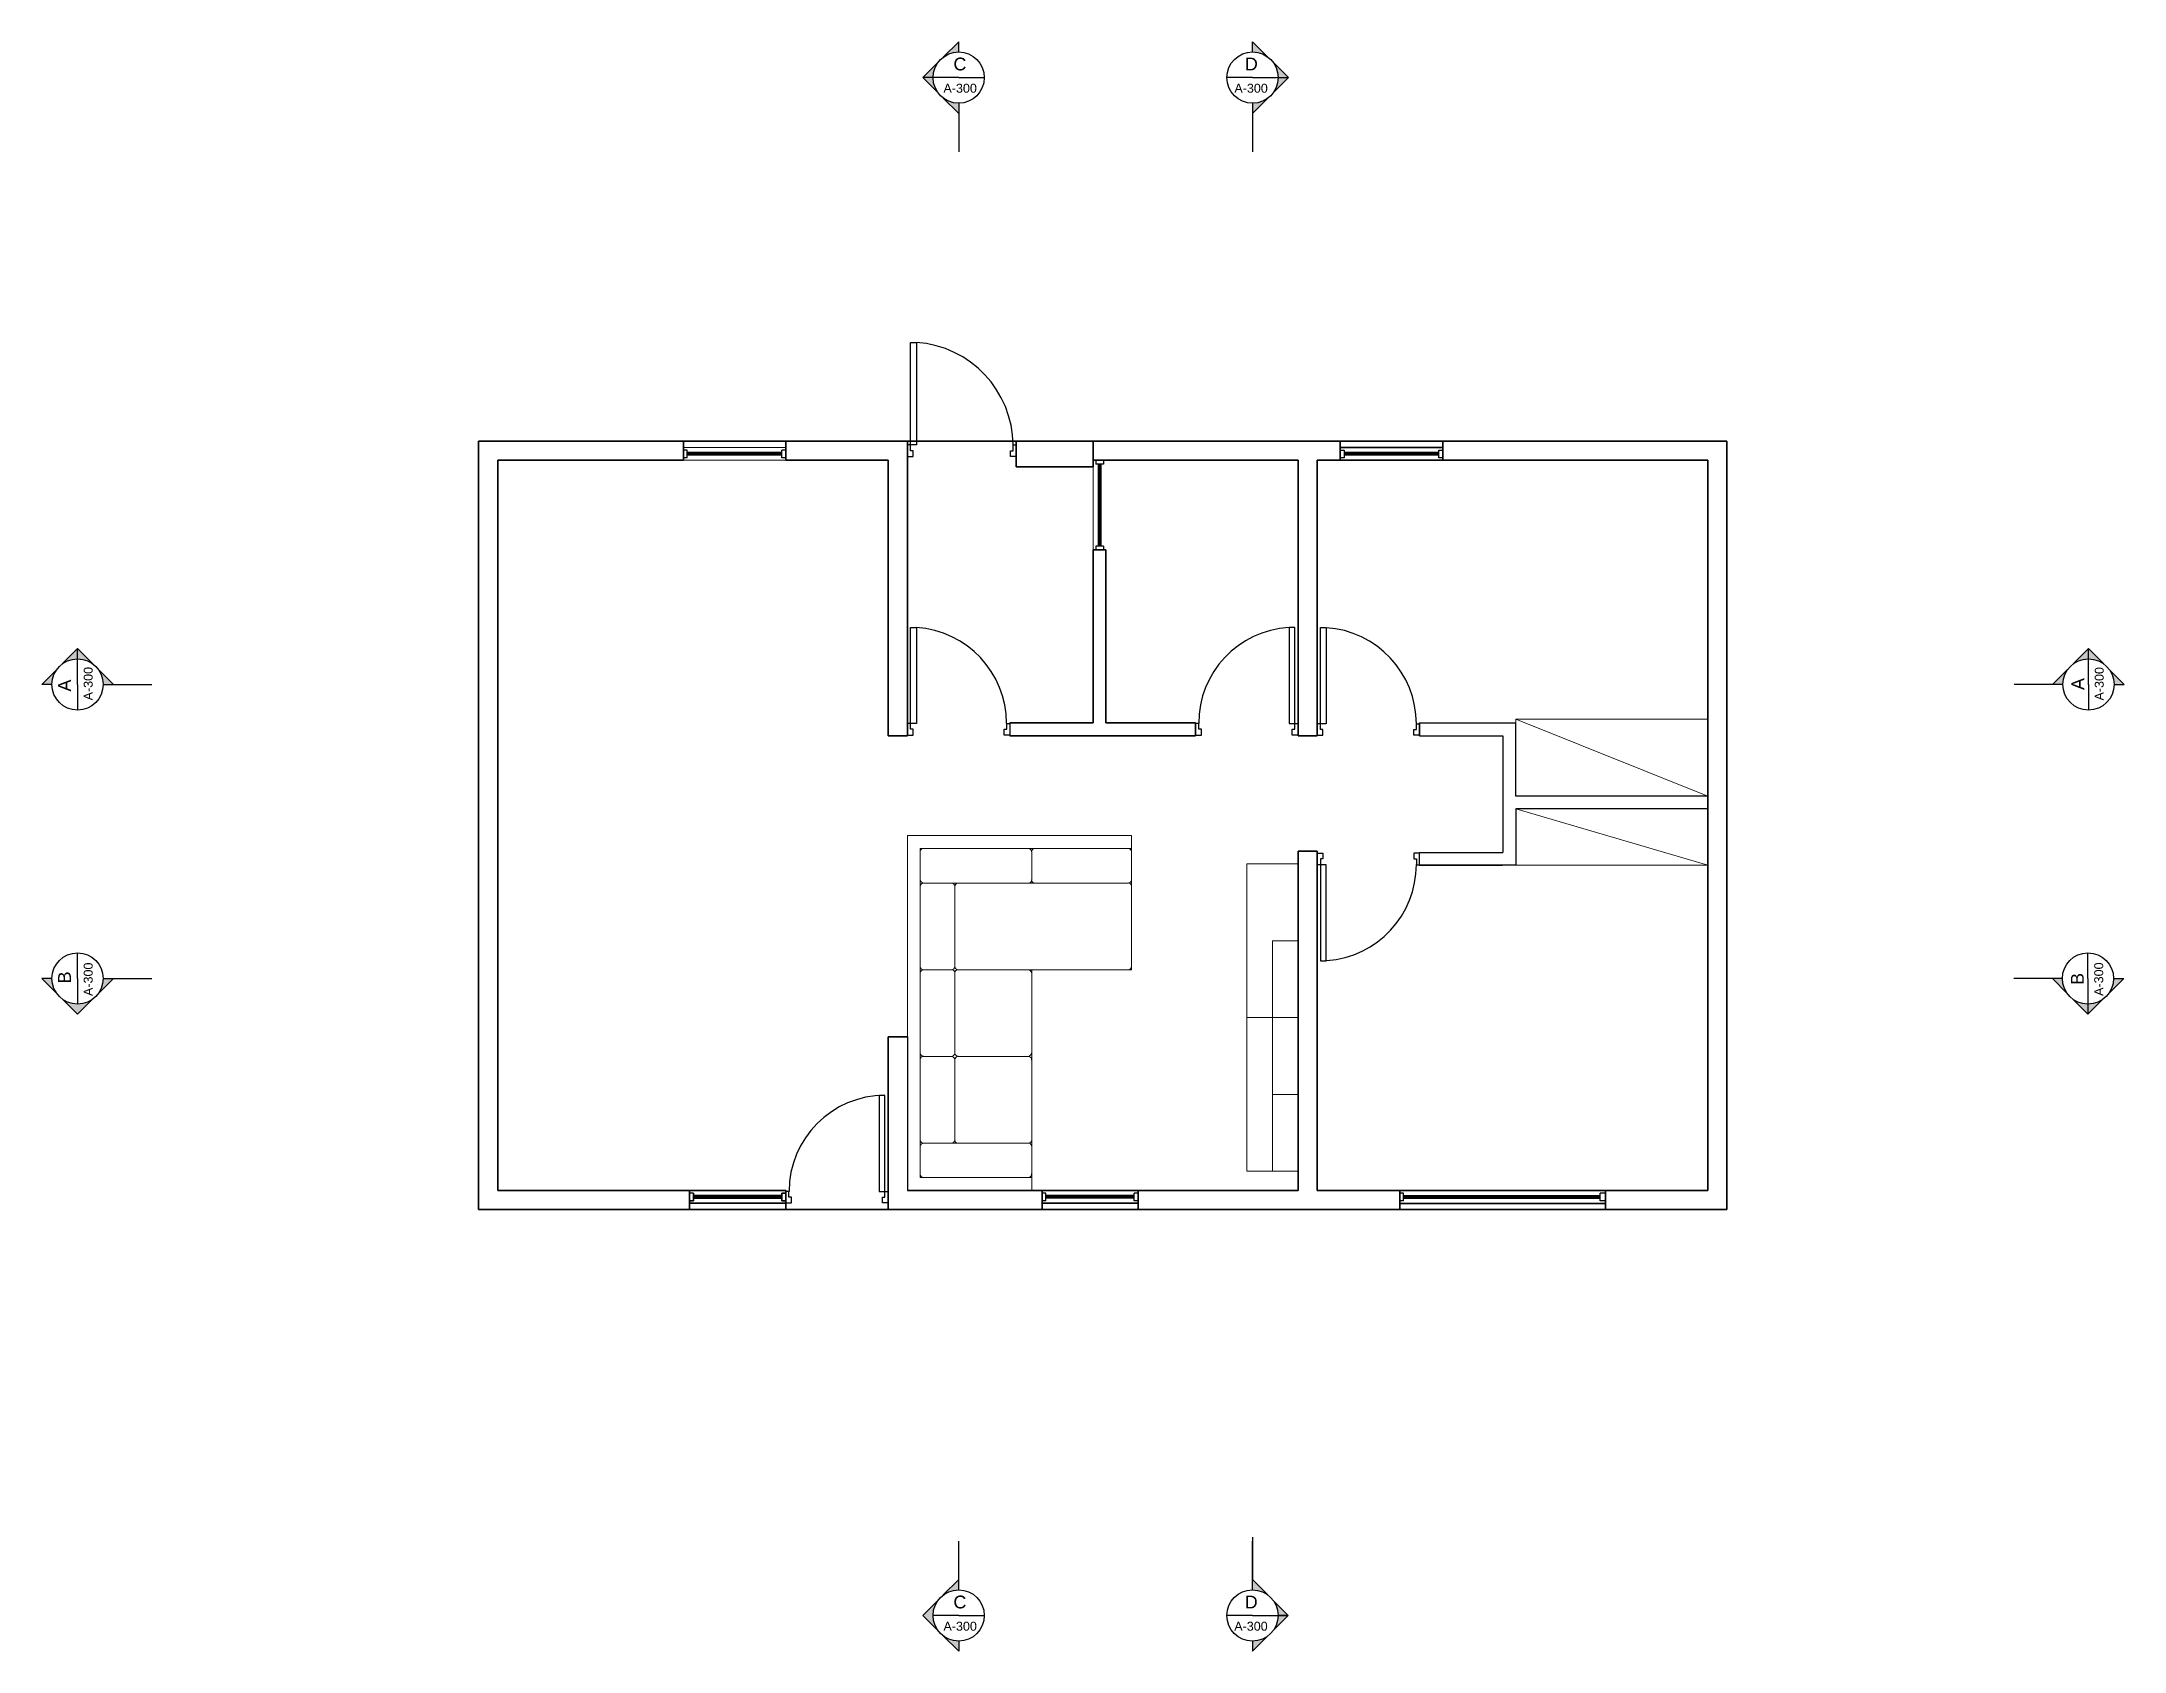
# Model space of a CAD drawing. Header units: millimetres. Extents: x -15.3 to 26.3, y -6.6 to 31.3.
# Drawn here: x -2.83 to 13.44, y 5.83 to 18.4 of the extents above; entities that cross this region are included whole.
import ezdxf

# ---------------------------------------------------------------- set-up
doc = ezdxf.new("R2010")
doc.units = ezdxf.units.MM
doc.linetypes.add('HIDDEN', pattern=[0.375, 0.25, -0.125])
for name, color, linetype, lineweight in [('A-DOOR-FULL', 4, 'Continuous', 25), ('A-FLOR-LEVL', 7, 'Continuous', 35), ('A-FURN', 8, 'Continuous', 18), ('A-GLAZ-FULL', 4, 'Continuous', 25), ('A-SECT-MCUT', 7, 'Continuous', 35), ('A-WALL-FULL', 7, 'Continuous', 35), ('A-WALL-FULL-EXTR', 7, 'Continuous', 35), ('A-WALL-FULL-INTR', 7, 'Continuous', 35)]:
    doc.layers.add(name, color=color, linetype=linetype, lineweight=lineweight)
doc.layers.add('Infissi', color=5, linetype='Continuous')
doc.styles.get("Standard").update_dxf_attribs({"font": 'arial.ttf'})

msp = doc.modelspace()

# ---------------------------------------------------------------- texts
at = {"layer": 'Infissi'}
for s, width, insert, char_height, attachment_point in [('C', 0.51526, (4.295, 18.273), 0.1, 1), ('D', 0.51526, (6.672, 18.273), 0.1, 3), ('A-300', 1.32288, (4.217, 18.069), 0.07, 1), ('A-300', 1.32288, (6.75, 18.069), 0.07, 3), ('C', 0.51526, (4.295, 6.266), 0.1, 1), ('D', 0.51526, (6.671, 6.266), 0.1, 3), ('A-300', 1.32288, (4.217, 6.062), 0.07, 1), ('A-300', 1.32288, (6.749, 6.062), 0.07, 3)]:
    msp.add_mtext_dynamic_manual_height_columns(s, width=width, gutter_width=12.5, heights=[0], dxfattribs=dict(at, insert=insert, char_height=char_height, attachment_point=attachment_point))
at = {"layer": 'Infissi', "rotation": 90}
for s, width, insert, char_height, attachment_point in [('A-300', 1.32288, (-2.497, 13.255), 0.07, 1), ('A-300', 1.32288, (13.208, 13.254), 0.07, 1), ('A', 0.51526, (-2.697, 13.324), 0.1, 1), ('A', 0.51526, (13.026, 13.336), 0.1, 1), ('B', 0.51526, (-2.697, 11.139), 0.1, 3), ('A-300', 1.32288, (-2.497, 11.208), 0.07, 3), ('B', 0.51526, (13.022, 11.127), 0.1, 3), ('A-300', 1.32288, (13.204, 11.209), 0.07, 3)]:
    msp.add_mtext_dynamic_manual_height_columns(s, width=width, gutter_width=12.5, heights=[0], dxfattribs=dict(at, insert=insert, char_height=char_height, attachment_point=attachment_point))

# ---------------------------------------------------------------- hatches: boundary and pattern name
at = {"layer": 'Infissi'}
h = msp.add_hatch(color=256, dxfattribs=at)
h.dxf.hatch_style = 1
h.paths.add_polyline_path([(4.336, 17.917, -0.162278), (4.216, 17.957), (4.336, 17.837), (4.336, 17.847), (4.336, 17.867)])
h.paths.add_polyline_path([(4.136, 18.117), (4.086, 18.117), (4.066, 18.117), (4.056, 18.117), (4.176, 17.997, -0.162278)])
h.paths.add_polyline_path([(4.176, 18.237), (4.056, 18.117), (4.066, 18.117), (4.086, 18.117), (4.136, 18.117, -0.162278)])
h.paths.add_polyline_path([(4.336, 18.367), (4.336, 18.397), (4.216, 18.277, -0.162278), (4.336, 18.317)])
h = msp.add_hatch(color=256, dxfattribs=at)
h.dxf.hatch_style = 1
h.paths.add_polyline_path([(6.751, 17.957, -0.162278), (6.631, 17.917), (6.631, 17.867), (6.631, 17.847), (6.631, 17.837)])
h.paths.add_polyline_path([(6.911, 18.117), (6.901, 18.117), (6.881, 18.117), (6.831, 18.117, -0.162278), (6.791, 17.997)])
h.paths.add_polyline_path([(6.791, 18.237, -0.162278), (6.831, 18.117), (6.881, 18.117), (6.901, 18.117), (6.911, 18.117)])
h.paths.add_polyline_path([(6.631, 18.397), (6.631, 18.367), (6.631, 18.317, -0.162278), (6.751, 18.277)])
h = msp.add_hatch(color=5, dxfattribs=at)
h.dxf.hatch_style = 1
h.paths.add_polyline_path([(-2.745, 13.379, -0.162278), (-2.705, 13.499), (-2.825, 13.379), (-2.795, 13.379)])
h.paths.add_polyline_path([(-2.545, 13.579), (-2.545, 13.629), (-2.545, 13.649), (-2.545, 13.659), (-2.665, 13.539, -0.162278)])
h.paths.add_polyline_path([(-2.425, 13.539), (-2.545, 13.659), (-2.545, 13.649), (-2.545, 13.629), (-2.545, 13.579, -0.162278)])
h.paths.add_polyline_path([(-2.545, 10.804), (-2.425, 10.924, -0.333333), (-2.665, 10.924)])
h = msp.add_hatch(color=256, dxfattribs=at)
h.dxf.hatch_style = 1
h.paths.add_polyline_path([(12.999, 13.499), (12.879, 13.379), (12.889, 13.379), (12.909, 13.379), (12.959, 13.379, -0.162278)])
h.paths.add_polyline_path([(13.159, 13.629), (13.159, 13.649), (13.159, 13.659), (13.039, 13.539, -0.162278), (13.159, 13.579)])
h.paths.add_polyline_path([(13.159, 13.659), (13.159, 13.649), (13.159, 13.629), (13.159, 13.579, -0.162278), (13.279, 13.539)])
h.paths.add_polyline_path([(13.319, 13.499, -0.162278), (13.359, 13.379), (13.409, 13.379), (13.439, 13.379)])
h = msp.add_hatch(color=5, dxfattribs=at)
h.dxf.hatch_style = 1
h.paths.add_polyline_path([(-2.745, 11.084), (-2.825, 11.084), (-2.705, 10.964, -0.162278)])
h.paths.add_polyline_path([(-2.265, 11.084), (-2.345, 11.084, -0.162278), (-2.385, 10.964)])
h.paths.add_polyline_path([(-2.385, 13.499, -0.162278), (-2.345, 13.379), (-2.265, 13.379)])
h = msp.add_hatch(color=256, dxfattribs=at)
h.dxf.hatch_style = 1
edge = h.paths.add_edge_path()
edge.add_line((12.955, 11.084), (12.905, 11.084))
edge.add_line((12.905, 11.084), (12.877, 11.084))
edge.add_line((12.877, 11.084), (12.875, 11.084))
edge.add_line((12.875, 11.084), (12.995, 10.964))
edge.add_arc((13.155, 11.084), 0.2, 180, 216.8699, ccw=False)
edge = h.paths.add_edge_path()
edge.add_arc((13.155, 11.084), 0.2, 233.1301, 270, ccw=False)
edge.add_line((13.035, 10.924), (13.155, 10.804))
edge.add_line((13.155, 10.804), (13.155, 10.814))
edge.add_line((13.155, 10.814), (13.155, 10.834))
edge.add_line((13.155, 10.834), (13.155, 10.884))
edge = h.paths.add_edge_path()
edge.add_arc((13.155, 11.084), 0.2, 270, 306.8699, ccw=False)
edge.add_line((13.155, 10.884), (13.155, 10.834))
edge.add_line((13.155, 10.834), (13.155, 10.814))
edge.add_line((13.155, 10.814), (13.155, 10.804))
edge.add_line((13.155, 10.804), (13.275, 10.924))
edge = h.paths.add_edge_path()
edge.add_line((13.435, 11.084), (13.405, 11.084))
edge.add_line((13.405, 11.084), (13.355, 11.084))
edge.add_arc((13.155, 11.084), 0.2, -36.8699, 0, ccw=False)
edge.add_line((13.315, 10.964), (13.435, 11.084))
h = msp.add_hatch(color=256, dxfattribs=at)
h.dxf.hatch_style = 1
h.paths.add_polyline_path([(4.176, 6.231), (4.056, 6.111), (4.066, 6.111), (4.086, 6.111), (4.136, 6.111, -0.162278)])
h.paths.add_polyline_path([(4.136, 6.111), (4.086, 6.111), (4.066, 6.111), (4.056, 6.111), (4.176, 5.991, -0.162278)])
h.paths.add_polyline_path([(4.336, 5.911, -0.162278), (4.216, 5.951), (4.336, 5.831), (4.336, 5.841), (4.336, 5.861)])
h.paths.add_polyline_path([(4.336, 6.361), (4.336, 6.391), (4.216, 6.271, -0.162278), (4.336, 6.311)])
h = msp.add_hatch(color=256, dxfattribs=at)
h.dxf.hatch_style = 1
h.paths.add_polyline_path([(6.75, 5.951, -0.162278), (6.63, 5.911), (6.63, 5.861), (6.63, 5.841), (6.63, 5.831)])
h.paths.add_polyline_path([(6.91, 6.111), (6.9, 6.111), (6.88, 6.111), (6.83, 6.111, -0.162278), (6.79, 5.991)])
h.paths.add_polyline_path([(6.79, 6.231, -0.162278), (6.83, 6.111), (6.88, 6.111), (6.9, 6.111), (6.91, 6.111)])
h.paths.add_polyline_path([(6.63, 6.391), (6.63, 6.361), (6.63, 6.311, -0.162278), (6.75, 6.271)])

# ---------------------------------------------------------------- linework, layer by layer
for p, q in [((7.136, 12.979), (7.136, 13.079)), ((7.936, 13.079), (8.686, 13.079)), ((8.686, 12.508), (8.686, 13.079)), ((7.936, 12.979), (8.586, 12.979)), ((8.586, 12.979), (8.586, 12.068)), ((10.186, 12.508), (8.686, 12.508)), ((10.186, 12.408), (8.686, 12.408)), ((8.686, 12.408), (8.686, 11.968)), ((6.986, 12.079), (6.986, 9.679)), ((7.936, 12.068), (8.586, 12.068)), ((6.986, 11.979), (6.986, 9.579)), ((8.686, 11.968), (7.934, 11.968)), ((7.936, 11.972), (7.936, 11.968)), ((8.686, 11.968), (8.586, 11.968)), ((4.306, 11.829), (4.306, 11.829)), ((3.936, 10.629), (3.936, 9.429)), ((5.737, 9.329), (5.737, 9.329)), ((8.53, 9.327), (8.53, 9.327)), ((9.386, 9.331), (9.386, 9.327))]:
    msp.add_line(p, q)
at = {"layer": 'A-DOOR-FULL'}
msp.add_line((4.736, 13.079), (4.736, 12.979), dxfattribs=at)
for points in [[(4.006, 16.049), (4.006, 15.249), (3.961, 15.249), (3.961, 16.049), (4.006, 16.049)], [(3.961, 15.249), (3.936, 15.249), (3.936, 15.159), (3.981, 15.159), (3.981, 15.204), (3.961, 15.204), (3.961, 15.249)], [(4.761, 15.249), (4.786, 15.249), (4.786, 15.159), (4.741, 15.159), (4.741, 15.204), (4.761, 15.204), (4.761, 15.249)], [(4.006, 13.824), (4.006, 13.074), (3.961, 13.074), (3.961, 13.824), (4.006, 13.824)], [(6.916, 13.824), (6.916, 13.074), (6.961, 13.074), (6.961, 13.824), (6.916, 13.824)], [(7.206, 13.823), (7.206, 13.073), (7.161, 13.073), (7.161, 13.823), (7.206, 13.823)], [(3.961, 13.074), (3.936, 13.074), (3.936, 12.984), (3.981, 12.984), (3.981, 13.029), (3.961, 13.029), (3.961, 13.074)], [(4.711, 13.074), (4.736, 13.074), (4.736, 12.984), (4.691, 12.984), (4.691, 13.029), (4.711, 13.029), (4.711, 13.074)], [(6.211, 13.074), (6.186, 13.074), (6.186, 12.984), (6.231, 12.984), (6.231, 13.029), (6.211, 13.029), (6.211, 13.074)], [(6.961, 13.074), (6.986, 13.074), (6.986, 12.984), (6.941, 12.984), (6.941, 13.029), (6.961, 13.029), (6.961, 13.074)], [(7.161, 13.073), (7.136, 13.073), (7.136, 12.983), (7.181, 12.983), (7.181, 13.028), (7.161, 13.028), (7.161, 13.073)], [(7.911, 13.073), (7.936, 13.073), (7.936, 12.983), (7.891, 12.983), (7.891, 13.028), (7.911, 13.028), (7.911, 13.073)], [(7.161, 11.972), (7.136, 11.972), (7.136, 12.062), (7.181, 12.062), (7.181, 12.017), (7.161, 12.017), (7.161, 11.972)], [(7.911, 11.972), (7.936, 11.972), (7.936, 12.062), (7.891, 12.062), (7.891, 12.017), (7.911, 12.017), (7.911, 11.972)], [(7.206, 11.222), (7.206, 11.972), (7.161, 11.972), (7.161, 11.222), (7.206, 11.222)], [(3.715, 10.171), (3.715, 9.421), (3.76, 9.421), (3.76, 10.171), (3.715, 10.171)], [(3.01, 9.421), (2.985, 9.421), (2.985, 9.331), (3.03, 9.331), (3.03, 9.376), (3.01, 9.376), (3.01, 9.421)], [(3.76, 9.421), (3.785, 9.421), (3.785, 9.331), (3.74, 9.331), (3.74, 9.376), (3.76, 9.376), (3.76, 9.421)]]:
    msp.add_lwpolyline(points, dxfattribs=at)
for centre, radius, start, end in [((3.951, 15.241), 0.81, 0.5593, 86.1246), ((3.958, 13.073), 0.752, 0.1972, 86.3819), ((6.958, 13.078), 0.747, 93.2225, 180.2924), ((7.158, 13.072), 0.752, 359.8768, 86.3819), ((7.158, 11.973), 0.752, 274.0783, 0.0751), ((3.763, 9.42), 0.752, 90.1897, 179.9249)]:
    msp.add_arc(centre, radius, start, end, dxfattribs=at)
at = {"layer": 'A-FLOR-LEVL'}
for p, q in [((2.186, 15.279), (2.986, 15.279)), ((3.936, 15.279), (4.786, 15.279)), ((2.186, 9.279), (3.786, 9.279)), ((2.186, 9.279), (3.786, 9.279)), ((2.986, 9.279), (4.586, 9.279)), ((5.737, 9.429), (4.987, 9.429)), ((5.737, 9.329), (4.987, 9.329)), ((4.987, 9.279), (6.587, 9.279)), ((5.737, 9.429), (5.737, 9.329)), ((9.386, 9.327), (7.78, 9.327)), ((8.586, 9.279), (10.186, 9.279))]:
    msp.add_line(p, q, dxfattribs=at)
msp.add_lwpolyline([(2.985, 9.279), (2.985, 9.329), (2.985, 9.429), (2.235, 9.429), (2.235, 9.279)], dxfattribs=at)
at = {"layer": 'A-FURN', "linetype": 'HIDDEN'}
msp.add_line((1.443, 15.129), (0.933, 15.129), dxfattribs=at)
at = {"layer": 'A-FURN'}
for p, q in [((2.986, 15.229), (2.186, 15.229)), ((2.986, 15.129), (2.186, 15.129)), ((5.386, 15.079), (5.386, 14.429)), ((8.686, 13.108), (10.186, 12.508)), ((8.686, 12.408), (10.186, 11.968)), ((5.686, 12.199), (5.686, 11.152)), ((4.036, 12.074), (4.036, 12.099)), ((4.063, 12.099), (4.036, 12.099)), ((4.881, 12.099), (4.93, 12.099)), ((4.906, 11.854), (4.906, 12.074)), ((8.686, 11.968), (10.186, 11.968)), ((4.306, 11.829), (4.061, 11.829)), ((4.881, 11.829), (4.931, 11.829)), ((4.281, 11.152), (4.06, 11.152)), ((4.329, 11.152), (5.686, 11.152)), ((4.906, 11.152), (4.906, 9.429)), ((3.936, 9.429), (3.936, 10.629)), ((4.036, 10.476), (4.036, 10.501)), ((4.281, 10.476), (4.06, 10.476)), ((4.06, 10.476), (4.061, 10.476)), ((4.331, 10.476), (4.881, 10.476)), ((4.906, 10.476), (4.906, 10.501)), ((6.786, 10.179), (6.986, 10.179)), ((4.306, 9.799), (4.061, 9.799)), ((4.906, 9.429), (3.936, 9.429))]:
    msp.add_line(p, q, dxfattribs=at)
for points in [[(8.686, 13.079), (8.686, 13.108), (10.186, 13.108)], [(4.906, 9.429), (3.936, 9.429), (3.936, 12.199), (5.686, 12.199)], [(4.906, 9.529), (4.036, 9.529), (4.036, 12.074)], [(4.063, 12.099), (4.881, 12.099)], [(4.931, 12.099), (5.686, 12.099)], [(6.986, 9.579), (6.586, 9.579), (6.586, 11.979), (6.986, 11.979), (6.986, 9.579), (6.786, 9.579), (6.786, 10.179), (6.786, 10.779), (6.986, 10.779)], [(4.306, 11.829), (4.881, 11.829)], [(4.306, 11.177), (4.306, 11.804)], [(4.931, 11.829), (5.662, 11.829)], [(6.986, 11.379), (6.786, 11.379), (6.786, 10.779), (6.586, 10.779)], [(4.306, 10.501), (4.306, 11.128)], [(4.306, 9.822), (4.306, 10.451)], [(4.884, 9.799), (4.306, 9.799)]]:
    msp.add_lwpolyline(points, dxfattribs=at)
for centre, radius, start, end in [((4.062, 12.073), 0.0263, 87.2208, 177.2208), ((4.88, 12.074), 0.0253, 359.2452, 89.2452), ((4.932, 12.073), 0.0261, 92.4399, 177.5601), ((5.659, 12.072), 0.0267, 3.515, 86.485), ((4.065, 11.859), 0.0302, 189.1992, 260.8008), ((4.063, 11.802), 0.0273, 94.6897, 175.3103), ((4.063, 11.802), 0.0273, 85.3103, 85.3466), ((4.28, 11.803), 0.0258, 1.6966, 88.3034), ((4.333, 11.802), 0.0273, 94.5927, 175.4073), ((4.879, 11.856), 0.0272, 274.4193, 355.5807), ((4.931, 11.854), 0.0252, 180.3598, 270.3598), ((5.661, 11.853), 0.0243, 268.3173, 358.3173), ((5.66, 11.804), 0.0254, 3.5994, 85.9614), ((4.06, 11.177), 0.0247, 179.3453, 269.3453), ((4.063, 11.125), 0.027, 95.2212, 176.0881), ((4.28, 11.178), 0.0257, 271.4707, 358.5293), ((4.28, 11.127), 0.0253, 3.4232, 89.4783), ((4.334, 11.18), 0.0281, 185.943, 264.057), ((4.33, 11.128), 0.0244, 88.5467, 185.632), ((4.874, 11.121), 0.0321, 11.5402, 78.4598), ((5.66, 11.178), 0.0258, 271.7825, 358.2175), ((4.064, 10.504), 0.0281, 186.0425, 263.9575), ((4.061, 10.451), 0.0248, 89.6436, 180.3564), ((4.276, 10.505), 0.0297, 278.4484, 351.5516), ((4.278, 10.448), 0.0273, 4.6925, 85.3075), ((4.337, 10.507), 0.0323, 191.8397, 258.1603), ((4.334, 10.448), 0.0283, 96.3492, 173.6508), ((4.874, 10.507), 0.0318, 281.2525, 348.7475), ((4.878, 10.448), 0.0274, 355.1836, 85.1836), ((4.061, 9.824), 0.025, 180.0766, 269.9234), ((4.062, 9.772), 0.0265, 93.0856, 176.9144), ((4.281, 9.824), 0.0251, 270.2568, 356.3631), ((4.33, 9.823), 0.0243, 178.2484, 268.2484), ((4.88, 9.825), 0.026, 272.1864, 357.8136), ((4.882, 9.775), 0.0236, 3.5523, 93.5523), ((4.066, 9.559), 0.0308, 189.9884, 260.0116), ((4.876, 9.558), 0.0295, 278.1405, 8.1405)]:
    msp.add_arc(centre, radius, start, end, dxfattribs=at)
at = {"layer": 'A-GLAZ-FULL'}
for p, q in [((2.216, 15.209), (2.186, 15.209)), ((2.216, 15.149), (2.186, 15.149)), ((2.216, 15.149), (2.216, 15.209)), ((2.956, 15.189), (2.216, 15.189)), ((2.956, 15.179), (2.216, 15.179)), ((2.956, 15.169), (2.216, 15.169)), ((2.986, 15.209), (2.956, 15.209)), ((2.956, 15.149), (2.956, 15.209)), ((2.986, 15.149), (2.956, 15.149)), ((5.406, 15.129), (5.406, 15.099)), ((5.466, 15.129), (5.466, 15.099)), ((8.086, 15.189), (7.346, 15.189)), ((8.086, 15.179), (7.346, 15.179)), ((8.086, 15.169), (7.346, 15.169)), ((5.466, 15.099), (5.406, 15.099)), ((5.426, 15.099), (5.426, 14.459)), ((5.436, 15.099), (5.436, 14.459)), ((5.446, 15.099), (5.446, 14.459)), ((5.466, 14.459), (5.406, 14.459)), ((5.406, 14.459), (5.406, 14.429)), ((5.466, 14.459), (5.466, 14.429)), ((5.017, 9.409), (4.987, 9.409)), ((5.017, 9.349), (4.987, 9.349)), ((5.017, 9.349), (5.017, 9.409)), ((5.707, 9.389), (5.017, 9.389)), ((5.707, 9.379), (5.017, 9.379)), ((5.707, 9.369), (5.017, 9.369)), ((5.737, 9.409), (5.707, 9.409)), ((5.707, 9.349), (5.707, 9.409)), ((5.737, 9.349), (5.707, 9.349)), ((7.81, 9.407), (7.78, 9.407)), ((7.81, 9.347), (7.78, 9.347)), ((7.81, 9.347), (7.81, 9.407)), ((9.346, 9.387), (7.81, 9.387)), ((9.346, 9.377), (7.81, 9.377)), ((9.346, 9.367), (7.81, 9.367)), ((9.386, 9.407), (9.346, 9.407)), ((9.346, 9.347), (9.346, 9.407)), ((9.386, 9.347), (9.346, 9.347))]:
    msp.add_line(p, q, dxfattribs=at)
for points in [[(7.316, 15.209), (7.346, 15.209), (7.346, 15.149), (7.316, 15.149)], [(8.116, 15.149), (8.086, 15.149), (8.086, 15.209), (8.116, 15.209)], [(2.265, 9.409), (2.265, 9.349), (2.235, 9.349), (2.265, 9.349), (2.265, 9.409), (2.235, 9.409)]]:
    msp.add_lwpolyline(points, dxfattribs=at)
for points in [[(2.955, 9.389), (2.265, 9.389)], [(2.955, 9.379), (2.265, 9.379)], [(2.955, 9.369), (2.265, 9.369)], [(2.985, 9.349), (2.955, 9.349), (2.955, 9.409), (2.985, 9.409), (2.955, 9.409), (2.955, 9.349)]]:
    msp.add_lwpolyline(points, close=True, dxfattribs=at)
at = {"layer": 'A-SECT-MCUT', "color": 7, "true_color": 0xffffff}
msp.add_line((8.116, 15.229), (7.316, 15.229), dxfattribs=at)
at = {"layer": 'A-SECT-MCUT'}
for p, q in [((2.985, 9.329), (2.235, 9.329)), ((7.78, 9.429), (7.78, 9.279)), ((9.386, 9.279), (9.386, 9.429))]:
    msp.add_line(p, q, dxfattribs=at)
at = {"layer": 'A-WALL-FULL'}
for p, q in [((6.986, 12.979), (7.136, 12.979)), ((6.986, 12.079), (7.136, 12.079))]:
    msp.add_line(p, q, dxfattribs=at)
at = {"layer": 'A-WALL-FULL-EXTR'}
for p, q in [((0.586, 9.279), (0.586, 15.279)), ((0.736, 9.429), (0.736, 15.129)), ((2.186, 15.279), (2.186, 15.129)), ((2.986, 15.279), (2.986, 15.129)), ((2.986, 15.279), (3.786, 15.279)), ((2.986, 15.129), (3.786, 15.129)), ((3.786, 15.279), (3.936, 15.279)), ((3.786, 12.979), (3.786, 15.129)), ((3.936, 12.979), (3.936, 15.279)), ((10.336, 15.279), (5.386, 15.279)), ((5.386, 15.279), (5.386, 15.129)), ((6.986, 15.129), (5.386, 15.129)), ((6.986, 15.129), (5.386, 15.129)), ((6.986, 12.979), (6.986, 15.129)), ((7.136, 12.979), (7.136, 15.129)), ((7.136, 15.129), (10.186, 15.129)), ((7.316, 15.279), (7.316, 15.129)), ((8.116, 15.279), (8.116, 15.129)), ((10.186, 9.429), (10.186, 15.129)), ((10.336, 9.279), (10.336, 15.279)), ((3.786, 12.979), (3.936, 12.979)), ((6.986, 12.979), (6.986, 12.979)), ((6.986, 9.429), (6.986, 12.079)), ((7.136, 9.429), (7.136, 12.079)), ((3.786, 9.279), (3.786, 10.629)), ((3.786, 10.629), (3.936, 10.629)), ((0.586, 9.279), (2.186, 9.279)), ((2.235, 9.429), (0.736, 9.429)), ((4.987, 9.279), (3.786, 9.279)), ((4.986, 9.429), (3.936, 9.429)), ((4.987, 9.279), (4.987, 9.429)), ((5.786, 9.429), (5.737, 9.429)), ((5.737, 9.329), (5.737, 9.279)), ((6.986, 9.429), (5.786, 9.429)), ((8.586, 9.279), (5.786, 9.279)), ((7.136, 9.429), (10.186, 9.429)), ((10.186, 9.279), (10.336, 9.279))]:
    msp.add_line(p, q, dxfattribs=at)
for points in [[(2.186, 15.279), (0.586, 15.279)], [(2.186, 15.129), (0.736, 15.129)]]:
    msp.add_lwpolyline(points, dxfattribs=at)
at = {"layer": 'A-WALL-FULL-INTR'}
for p, q in [((4.786, 15.079), (4.786, 15.279)), ((4.786, 15.279), (5.386, 15.279)), ((5.386, 15.079), (5.386, 15.129)), ((4.786, 15.079), (5.386, 15.079)), ((5.386, 14.429), (5.386, 13.079)), ((5.486, 14.429), (5.386, 14.429)), ((5.486, 14.429), (5.486, 13.079)), ((4.736, 13.079), (5.386, 13.079)), ((6.186, 13.079), (5.486, 13.079)), ((6.186, 12.979), (6.186, 13.079)), ((7.936, 13.079), (7.936, 12.979)), ((4.736, 12.979), (6.186, 12.979)), ((7.936, 12.062), (7.936, 12.068)), ((8.584, 12.068), (8.584, 12.068)), ((7.934, 11.968), (7.934, 11.968)), ((7.936, 11.968), (8.584, 11.968))]:
    msp.add_line(p, q, dxfattribs=at)
at = {"layer": 'Infissi'}
for p, q in [((4.216, 18.277), (4.336, 18.397)), ((4.336, 18.367), (4.336, 18.397)), ((6.631, 18.367), (6.631, 18.397)), ((6.751, 18.277), (6.631, 18.397)), ((4.056, 18.117), (4.176, 18.237)), ((4.336, 18.317), (4.336, 18.367)), ((6.631, 18.317), (6.631, 18.367)), ((6.911, 18.117), (6.791, 18.237)), ((4.066, 18.117), (4.056, 18.117)), ((4.056, 18.117), (4.176, 17.997)), ((4.086, 18.117), (4.066, 18.117)), ((4.136, 18.117), (4.086, 18.117)), ((4.336, 18.117), (4.136, 18.117)), ((4.336, 18.117), (4.536, 18.117)), ((6.631, 18.117), (6.431, 18.117)), ((6.631, 18.117), (6.831, 18.117)), ((6.911, 18.117), (6.791, 17.997)), ((6.831, 18.117), (6.881, 18.117)), ((6.881, 18.117), (6.901, 18.117)), ((6.901, 18.117), (6.911, 18.117)), ((4.216, 17.957), (4.336, 17.837)), ((4.336, 17.917), (4.336, 17.867)), ((6.751, 17.957), (6.631, 17.837)), ((6.631, 17.917), (6.631, 17.867)), ((6.631, 17.917), (6.631, 17.537)), ((6.631, 17.917), (6.631, 17.537)), ((4.336, 17.867), (4.336, 17.847)), ((4.336, 17.847), (4.336, 17.837)), ((4.336, 17.837), (4.336, 17.537)), ((-2.545, 13.659), (-2.665, 13.539)), ((-2.545, 13.649), (-2.545, 13.659)), ((-2.545, 13.659), (-2.425, 13.539)), ((-2.545, 13.629), (-2.545, 13.649)), ((-2.545, 13.579), (-2.545, 13.629)), ((-2.545, 13.379), (-2.545, 13.579)), ((13.159, 13.659), (13.039, 13.539)), ((13.159, 13.649), (13.159, 13.659)), ((13.159, 13.659), (13.279, 13.539)), ((13.159, 13.629), (13.159, 13.649)), ((13.159, 13.579), (13.159, 13.629)), ((13.159, 13.379), (13.159, 13.579)), ((-2.705, 13.499), (-2.825, 13.379)), ((-2.795, 13.379), (-2.825, 13.379)), ((-2.745, 13.379), (-2.795, 13.379)), ((-2.545, 13.379), (-2.545, 13.179)), ((-2.385, 13.499), (-2.265, 13.379)), ((-2.345, 13.379), (-2.295, 13.379)), ((-2.295, 13.379), (-2.275, 13.379)), ((-2.275, 13.379), (-2.265, 13.379)), ((-2.265, 13.379), (-1.965, 13.379)), ((12.879, 13.379), (12.579, 13.379)), ((12.999, 13.499), (12.879, 13.379)), ((12.889, 13.379), (12.879, 13.379)), ((12.909, 13.379), (12.889, 13.379)), ((12.959, 13.379), (12.909, 13.379)), ((13.159, 13.379), (13.159, 13.179)), ((13.319, 13.499), (13.439, 13.379)), ((13.359, 13.379), (13.409, 13.379)), ((13.409, 13.379), (13.439, 13.379)), ((-2.545, 11.084), (-2.545, 11.284)), ((13.155, 11.084), (13.155, 11.284)), ((-2.795, 11.084), (-2.825, 11.084)), ((-2.705, 10.964), (-2.825, 11.084)), ((-2.745, 11.084), (-2.795, 11.084)), ((-2.545, 11.084), (-2.545, 10.884)), ((-2.385, 10.964), (-2.265, 11.084)), ((-2.345, 11.084), (-2.295, 11.084)), ((-2.295, 11.084), (-2.275, 11.084)), ((-2.275, 11.084), (-2.265, 11.084)), ((-2.265, 11.084), (-1.965, 11.084)), ((12.877, 11.084), (12.575, 11.084)), ((12.905, 11.084), (12.877, 11.084)), ((12.877, 11.084), (12.877, 11.084)), ((12.995, 10.964), (12.877, 11.084)), ((12.955, 11.084), (12.905, 11.084)), ((13.155, 11.084), (13.155, 10.884)), ((13.315, 10.964), (13.435, 11.084)), ((13.355, 11.084), (13.405, 11.084)), ((13.405, 11.084), (13.435, 11.084)), ((-2.545, 10.804), (-2.665, 10.924)), ((-2.545, 10.804), (-2.425, 10.924)), ((13.155, 10.804), (13.035, 10.924)), ((13.155, 10.804), (13.275, 10.924)), ((-2.545, 10.814), (-2.545, 10.804)), ((13.155, 10.884), (13.155, 10.834)), ((13.155, 10.834), (13.155, 10.814)), ((13.155, 10.814), (13.155, 10.804)), ((4.336, 6.391), (4.336, 6.691)), ((6.63, 6.721), (6.63, 6.701)), ((6.63, 6.701), (6.63, 6.691)), ((6.63, 6.391), (6.63, 6.691)), ((6.63, 6.691), (6.63, 6.391)), ((4.216, 6.271), (4.336, 6.391)), ((4.336, 6.361), (4.336, 6.391)), ((4.336, 6.311), (4.336, 6.361)), ((6.63, 6.361), (6.63, 6.391)), ((6.75, 6.271), (6.63, 6.391)), ((6.63, 6.311), (6.63, 6.361)), ((4.056, 6.111), (4.176, 6.231)), ((6.91, 6.111), (6.79, 6.231)), ((4.056, 6.111), (4.176, 5.991)), ((4.336, 6.111), (4.136, 6.111)), ((4.336, 6.111), (4.536, 6.111)), ((6.63, 6.111), (6.43, 6.111)), ((6.63, 6.111), (6.83, 6.111)), ((6.91, 6.111), (6.79, 5.991)), ((6.84, 6.111), (6.83, 6.111)), ((6.83, 6.111), (6.88, 6.111)), ((6.86, 6.111), (6.84, 6.111)), ((6.91, 6.111), (6.86, 6.111)), ((6.88, 6.111), (6.9, 6.111)), ((6.9, 6.111), (6.91, 6.111)), ((4.216, 5.951), (4.336, 5.831)), ((4.336, 5.911), (4.336, 5.861)), ((4.336, 5.861), (4.336, 5.841)), ((6.75, 5.951), (6.63, 5.831)), ((6.63, 5.911), (6.63, 5.861)), ((6.63, 5.861), (6.63, 5.841)), ((4.336, 5.841), (4.336, 5.831)), ((6.63, 5.841), (6.63, 5.831))]:
    msp.add_line(p, q, dxfattribs=at)
for centre in [(4.336, 18.117), (6.631, 18.117), (-2.545, 13.379), (13.159, 13.379), (-2.545, 11.084), (13.155, 11.084), (4.336, 6.111), (6.63, 6.111)]:
    msp.add_circle(centre, 0.2, dxfattribs=at)

msp.set_redraw_order([(e.dxf.handle, doc.entitydb.next_handle()) for e in msp.query("TEXT MTEXT ATTDEF DIMENSION ARC_DIMENSION")])  # texts and dimensions are drawn at this point

doc.saveas('drawing.dxf')
